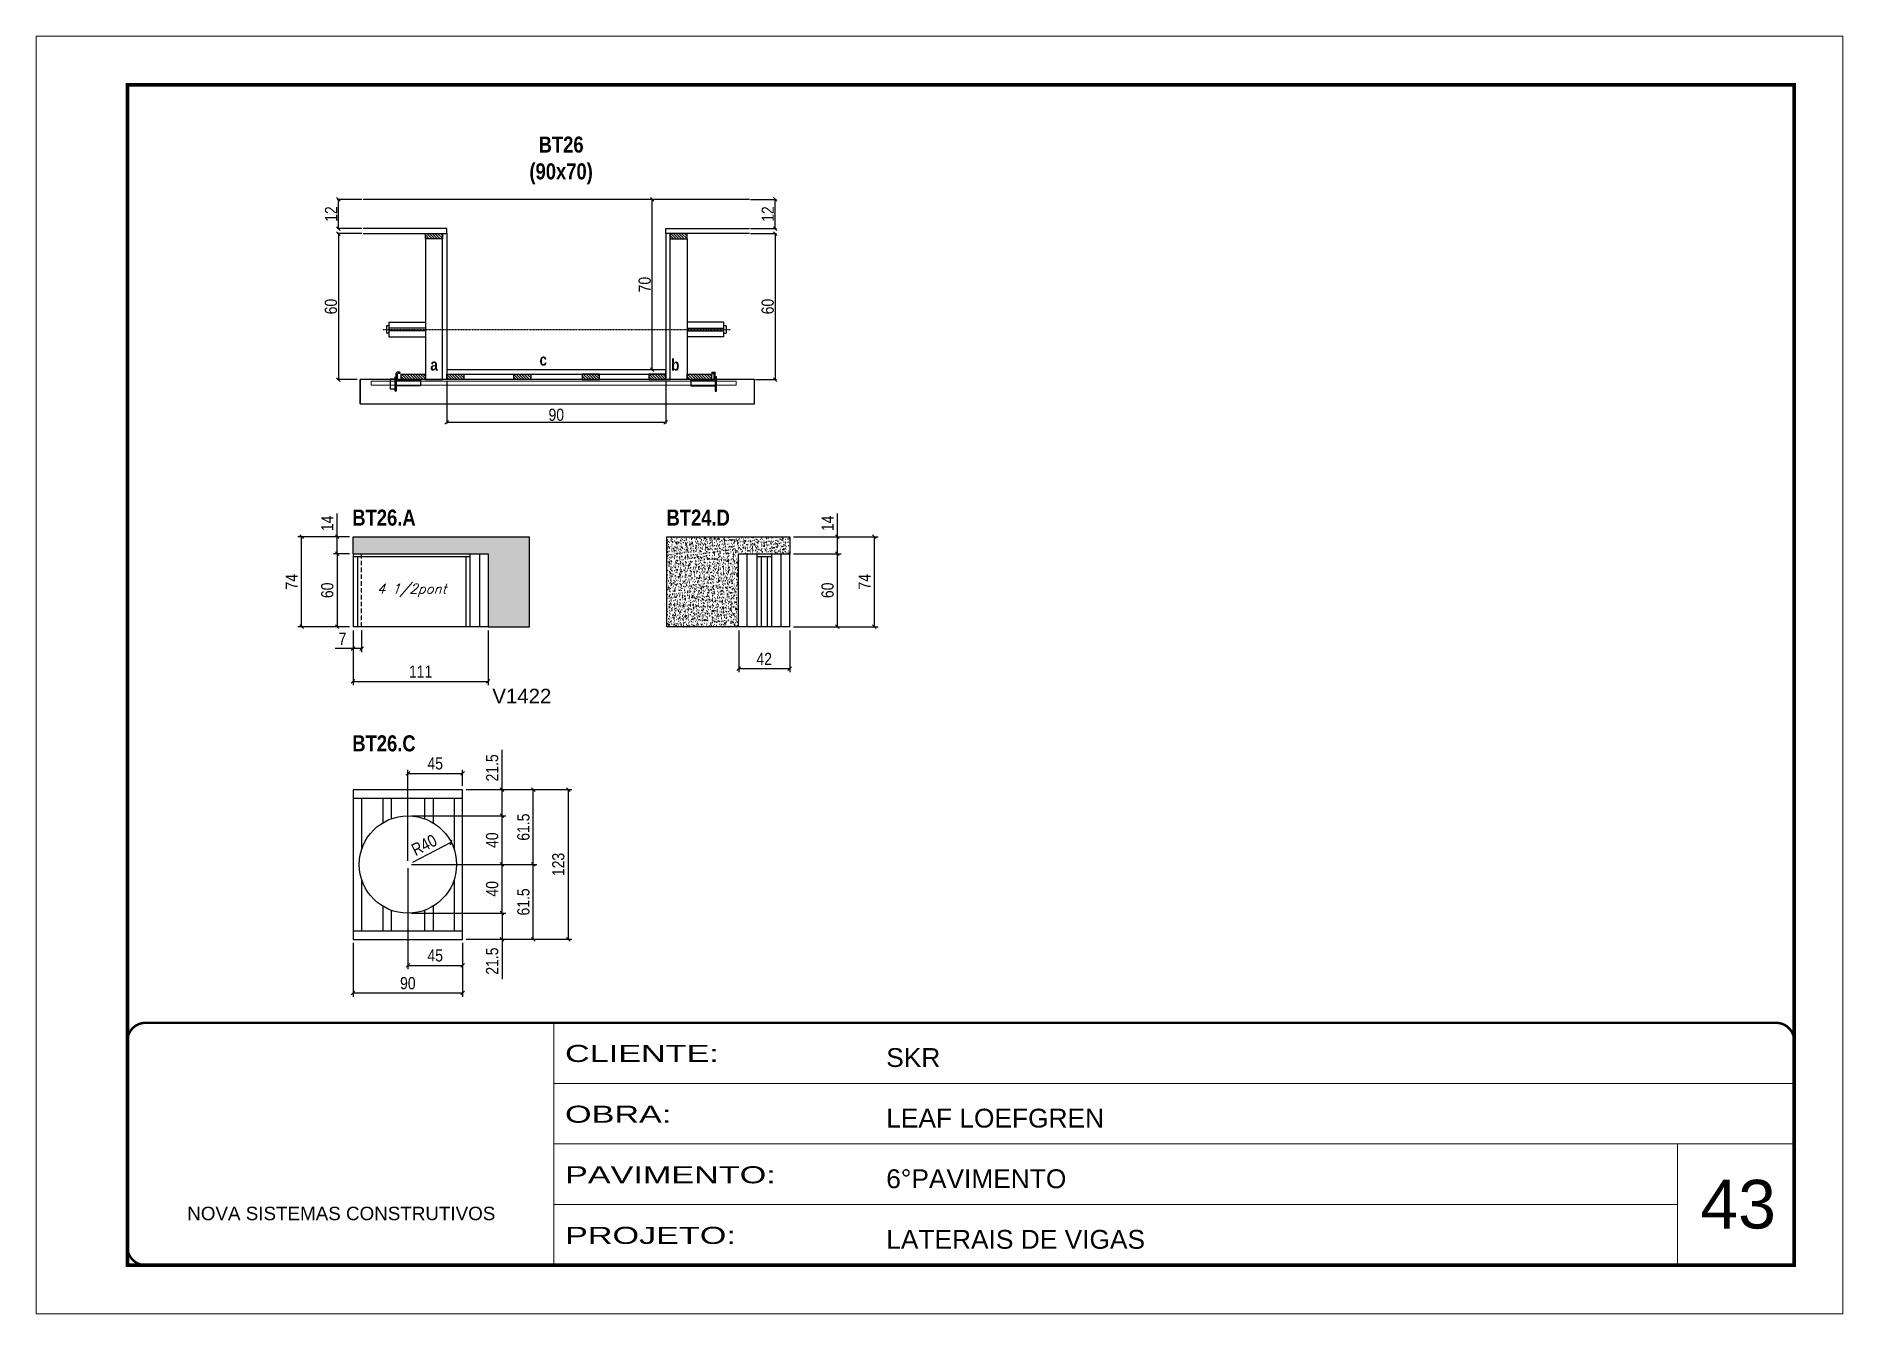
# Model space of a CAD drawing. Extents: x 3309 to 9563, y -2522 to 14608.
# Drawn here: x 6506 to 7991, y 2072 to 3122 of the extents above; entities that cross this region are included whole.
import ezdxf

# ---------------------------------------------------------------- set-up
doc = ezdxf.new("R2010")
doc.units = 0
for name, pattern in [('CONTINUO', [0]), ('DASHED', [0.75, 0.5, -0.25]), ('HIDDEN', [0.375, 0.25, -0.125])]:
    doc.linetypes.add(name, pattern=pattern)
for name, color, linetype in [('5', 5, 'Continuous'), ('barrote', 251, 'Continuous'), ('COTA', 241, 'Continuous'), ('detalhes', 4, 'Continuous'), ('F-PILARES-M', 170, 'Continuous'), ('NOMENCLATURA', 7, 'Continuous'), ('Painéis', 200, 'Continuous'), ('presilha', 1, 'Continuous'), ('SARR_2.2x10', 60, 'Continuous'), ('SARR_2.2x7', 40, 'Continuous'), ('SARR_3.5x7', 81, 'Continuous'), ('TENSOR', 3, 'Continuous'), ('texto', 7, 'Continuous')]:
    doc.layers.add(name, color=color, linetype=linetype)
for name, color, linetype, lineweight in [('CARIMBO', 255, 'Continuous', 9), ('CONCRETO', 251, 'Continuous', 25), ('Folhas', 255, 'Continuous', 9), ('SARRAFO DE PRESSAO', 251, 'DASHED', 9), ('SCO-___-LAJ', 2, 'Continuous', 0)]:
    doc.layers.add(name, color=color, linetype=linetype, lineweight=lineweight)
doc.styles.add('ARIAL', font='arial.ttf')
doc.styles.add('COTA TECNICA', font='techl___.ttf', dxfattribs={"height": 10})
doc.styles.add('COTA TECNICA 2X', font='techl___.ttf', dxfattribs={"height": 10})
doc.styles.add('Romans', font='romans.shx')
doc.styles.get("Standard").update_dxf_attribs({"font": 'arial.ttf'})
doc.styles.add('TECNICA', font='techb___.ttf', dxfattribs={"height": 10})
doc.styles.add('Tecnologia', font='')
doc.styles.get('Tecnologia').set_extended_font_data('Forgotten Futurist')
doc.dimstyles.new('PAINEL', dxfattribs={"dimtxt": 10, "dimasz": 3, "dimexe": 3, "dimexo": 3, "dimgap": 3, "dimtad": 1, "dimdec": 1, "dimzin": 12, "dimdsep": 46, "dimtxsty": 'COTA TECNICA', "dimblk1": 'OBLIQUE', "dimblk2": 'OBLIQUE', "dimsah": 1, "dimcen": 0.9, "dimclrd": 4, "dimclre": 4, "dimclrt": 240, "dimadec": 1, "dimazin": 3, "dimtfac": 1, "dimtdec": 1, "dimtmove": 0, "dimatfit": 3, "dimfxl": 1, "dimtolj": 1, "dimtzin": 12, "dimarcsym": 0})
doc.dimstyles.new('SECAO', dxfattribs={"dimscale": 0.333333, "dimtxt": 5, "dimasz": 9, "dimexe": 3, "dimexo": 3, "dimgap": 3, "dimtad": 1, "dimdec": 1, "dimlfac": 0.5, "dimzin": 12, "dimdsep": 46, "dimtxsty": 'COTA TECNICA 2X', "dimblk1": 'OBLIQUE', "dimblk2": 'OBLIQUE', "dimsah": 1, "dimcen": 0.9, "dimclrd": 4, "dimclre": 4, "dimclrt": 240, "dimadec": 1, "dimazin": 3, "dimtfac": 1, "dimtdec": 1, "dimtmove": 0, "dimatfit": 3, "dimfxl": 1, "dimtolj": 1, "dimtzin": 12, "dimarcsym": 0})

msp = doc.modelspace()

# ---------------------------------------------------------------- texts
at = {"layer": '5', "linetype": 'Continuous'}
msp.add_text('V1422', height=12, rotation=0.00004, dxfattribs=at).set_placement((6881.34, 2573.8))
at = {"layer": 'CARIMBO', "style": 'ARIAL'}
msp.add_text('43', height=40, dxfattribs=at).set_placement((7874.23, 2142.25))
at = {"layer": 'detalhes', "style": 'TECNICA'}
for s, p in [('a', (6830.4, 2847.26)), ('c', (6920.13, 2851.37)), ('b', (7028.37, 2847.25))]:
    msp.add_text(s, height=9.6, dxfattribs=at).set_placement(p)
at = {"layer": 'NOMENCLATURA', "style": 'TECNICA'}
for s, p in [('BT26.A', (6766.22, 2719.85)), ('BT24.D', (7024.49, 2719.85)), ('BT26.C', (6766.22, 2534.36))]:
    msp.add_text(s, height=13.2, dxfattribs=at).set_placement(p)
at = {"layer": 'NOMENCLATURA', "insert": (6937.87, 3039.59), "char_height": 13.2, "attachment_point": 2, "style": 'TECNICA'}
msp.add_mtext_dynamic_manual_height_columns('BT26\\P(90x70)', width=300.2766, gutter_width=1, heights=[0], dxfattribs=at)
at = {"layer": 'texto', "color": 2, "insert": (6814.93, 2666.67), "char_height": 8, "attachment_point": 5, "style": 'Romans'}
msp.add_mtext('{\\Q19;\\C256;4 1/2pont}', dxfattribs=at)

# ---------------------------------------------------------------- blocks, each defined once
blk = doc.blocks.new('9999999999')
at = {"color": 30, "linetype": 'CONTINUO'}
for p, q in [((98564.6, 34230.2), (98564.6, 34429.4)), ((98564.6, 34379.6), (99584, 34379.6)), ((98564.6, 34329.8), (99488, 34329.8)), ((99584, 34329.8), (99488, 34329.8)), ((99488, 34329.8), (99488, 34230.2)), ((98564.6, 34280), (99488, 34280))]:
    blk.add_line(p, q, dxfattribs=at)
at = {"color": 30, "linetype": 'CONTINUO', "const_width": 2}
blk.add_lwpolyline([(99584, 34230.2), (99584, 34414.4, 0.414214), (99569, 34429.4), (98229, 34429.4, 0.414214), (98214, 34414.4), (98214, 34245.2, 0.414214), (98229, 34230.2), (99584, 34230.2)], format="xyb", dxfattribs=at)
at = {"layer": 'Folhas'}
blk.add_lwpolyline([(98139, 34190.2), (99624, 34190.2), (99624, 35240.2), (98139, 35240.2)], close=True, dxfattribs=at)
at = {"layer": 'Folhas', "color": 30, "const_width": 3}
blk.add_lwpolyline([(98214, 34230.2), (99584, 34230.2), (99584, 35200.2), (98214, 35200.2)], close=True, dxfattribs=at)
at = {"color": 7, "linetype": 'Continuous', "ltscale": 5, "style": 'ARIAL'}
for s, height, p in [('SKR', 15.48, (98837.7, 34393.1)), ('LEAF LOEFGREN', 15.483, (98837.7, 34343.3)), ('6°PAVIMENTO', 15.483, (98837.7, 34293.5)), ('NOVA SISTEMAS CONSTRUTIVOS', 11.059, (98263.2, 34267.2)), ('LATERAIS DE VIGAS', 15.483, (98837.7, 34243.7))]:
    blk.add_text(s, height=height, dxfattribs=at).set_placement(p)
at = {"layer": 'Folhas', "color": 7, "style": 'Tecnologia', "width": 1.5}
for s, p in [('CLIENTE:', (98573.7, 34397.2)), ('OBRA:', (98573.7, 34347.3)), ('PAVIMENTO:', (98573.7, 34297.5)), ('PROJETO:', (98573.7, 34247.7))]:
    blk.add_text(s, height=14, dxfattribs=at).set_placement(p)
blk = doc.blocks.new('PRESILHA METÁLICA 1')
at = {"layer": 'presilha'}
for p, q in [((0, 13), (6, 13)), ((0, 13), (0, 0)), ((6, 0), (0, 0)), ((6, 15.5), (7.5, 15.5)), ((6, -2.5), (6, 15.5)), ((6, 13), (6, 0)), ((7.5, 10.6), (7.5, 19.9)), ((7.5, 15.5), (7.5, -2.5)), ((37.5, 4.1), (7.5, 4.1)), ((12, 21), (8.6, 21)), ((9, 11.6), (9, 18.9)), ((12, 19.5), (9.6, 19.5)), ((37.5, 11), (9.6, 11)), ((12, 21), (12, 19.5)), ((37.5, 11), (37.5, 4.1)), ((7.5, -2.5), (6, -2.5))]:
    blk.add_line(p, q, dxfattribs=at)
for centre, radius, start, end in [((8.6, 19.9), 1.14, 90, 180), ((9.6, 18.9), 0.57, 90, 180), ((9.6, 11.6), 0.57, 180, 270)]:
    blk.add_arc(centre, radius, start, end, dxfattribs=at)
blk = doc.blocks.new('PRESILHA METÁLICA 2')
at = {"layer": 'presilha'}
for p, q in [((-5.2, 23.5), (-5.2, 22)), ((-5.2, 23.5), (-1.9, 23.5)), ((-0.8, 14.6), (-0.8, 22.4)), ((-30.8, 13.5), (-30.8, 6.6)), ((-30.8, 13.5), (-2.8, 13.5)), ((-30.8, 6.6), (-0.8, 6.6)), ((-5.2, 22), (-2.8, 22)), ((-2.2, 14.1), (-2.2, 21.4)), ((0.8, 18), (-0.8, 18)), ((-0.8, 18), (-0.8, 0)), ((-0.8, 0), (0.8, 0)), ((0.8, 0), (0.8, 18))]:
    blk.add_line(p, q, dxfattribs=at)
for centre, radius, start, end in [((-1.9, 22.4), 1.14, 0, 90), ((-2.8, 21.4), 0.57, 0, 90), ((-2.8, 14.1), 0.57, 270, 0)]:
    blk.add_arc(centre, radius, start, end, dxfattribs=at)
blk = doc.blocks.new('_Oblique')
at = {"color": 0, "linetype": 'ByBlock', "lineweight": -2}
blk.add_line((-0.5, -0.5), (0.5, 0.5), dxfattribs=at)
blk = doc.blocks.new('*D3162')
at = {"layer": 'COTA', "color": 4, "lineweight": -2, "transparency": 16777216}
for p, q in [((6774.2, 2959.9), (6753.8, 2959.9)), ((6754.8, 2959.9), (6754.8, 2839.9)), ((6770.1, 2839.9), (6753.8, 2839.9))]:
    blk.add_line(p, q, dxfattribs=at)
at = {"layer": 'Defpoints', "color": 0, "transparency": 16777216}
for p in [(6775.2, 2959.9), (6754.8, 2839.9), (6771.1, 2839.9)]:
    blk.add_point(p, dxfattribs=at)
at = {"layer": 'COTA', "color": 4, "lineweight": -2, "transparency": 16777216, "xscale": 3, "yscale": 3, "zscale": 3}
for p, rotation in [((6754.8, 2959.9), 90), ((6754.8, 2839.9), 270)]:
    blk.add_blockref('_Oblique', p, dxfattribs=dict(at, rotation=rotation))
at = {"layer": 'COTA', "color": 240, "transparency": 16777216, "insert": (6748.7, 2899.9), "char_height": 10, "attachment_point": 5, "rotation": 90, "style": 'COTA TECNICA 2X'}
blk.add_mtext('\\A1;60', dxfattribs=at)
blk = doc.blocks.new('*D3163')
at = {"layer": 'COTA', "color": 4, "lineweight": -2, "transparency": 16777216}
for p, q in [((7093.6, 2959.9), (7114.8, 2959.9)), ((7113.8, 2959.9), (7113.8, 2839.9)), ((7097.7, 2839.9), (7114.8, 2839.9))]:
    blk.add_line(p, q, dxfattribs=at)
at = {"layer": 'Defpoints', "color": 0, "transparency": 16777216}
for p in [(7092.6, 2959.9), (7096.7, 2839.9), (7113.8, 2839.9)]:
    blk.add_point(p, dxfattribs=at)
at = {"layer": 'COTA', "color": 4, "lineweight": -2, "transparency": 16777216, "xscale": 3, "yscale": 3, "zscale": 3}
for p, rotation in [((7113.8, 2959.9), 90), ((7113.8, 2839.9), 270)]:
    blk.add_blockref('_Oblique', p, dxfattribs=dict(at, rotation=rotation))
at = {"layer": 'COTA', "color": 240, "transparency": 16777216, "insert": (7107.7, 2899.9), "char_height": 10, "attachment_point": 5, "rotation": 90, "style": 'COTA TECNICA 2X'}
blk.add_mtext('\\A1;60', dxfattribs=at)
blk = doc.blocks.new('*D3164')
at = {"layer": 'COTA', "color": 4, "lineweight": -2, "transparency": 16777216}
for p, q in [((7022.9, 2987.9), (7011.7, 2987.9)), ((7012.7, 2847.9), (7012.7, 2987.9)), ((7022.9, 2847.9), (7011.7, 2847.9))]:
    blk.add_line(p, q, dxfattribs=at)
at = {"layer": 'Defpoints', "color": 0, "transparency": 16777216}
for p in [(7012.7, 2987.9), (7023.9, 2987.9), (7023.9, 2847.9)]:
    blk.add_point(p, dxfattribs=at)
at = {"layer": 'COTA', "color": 4, "lineweight": -2, "transparency": 16777216, "xscale": 3, "yscale": 3, "zscale": 3}
for p, rotation in [((7012.7, 2987.9), 90), ((7012.7, 2847.9), 270)]:
    blk.add_blockref('_Oblique', p, dxfattribs=dict(at, rotation=rotation))
at = {"layer": 'COTA', "color": 240, "transparency": 16777216, "insert": (7006.6, 2917.9), "char_height": 10, "attachment_point": 5, "rotation": 90, "style": 'COTA TECNICA 2X'}
blk.add_mtext('\\A1;70', dxfattribs=at)
blk = doc.blocks.new('*D3165')
at = {"layer": 'COTA', "color": 4, "lineweight": -2, "transparency": 16777216}
for p, q in [((7093.6, 2987.9), (7114.8, 2987.9)), ((7113.8, 2963.9), (7113.8, 2987.9)), ((7093.6, 2963.9), (7114.8, 2963.9))]:
    blk.add_line(p, q, dxfattribs=at)
at = {"layer": 'Defpoints', "color": 0, "transparency": 16777216}
for p in [(7092.6, 2987.9), (7113.8, 2987.9), (7092.6, 2963.9)]:
    blk.add_point(p, dxfattribs=at)
at = {"layer": 'COTA', "color": 4, "lineweight": -2, "transparency": 16777216, "xscale": 3, "yscale": 3, "zscale": 3}
for p, rotation in [((7113.8, 2987.9), 90), ((7113.8, 2963.9), 270)]:
    blk.add_blockref('_Oblique', p, dxfattribs=dict(at, rotation=rotation))
at = {"layer": 'COTA', "color": 240, "transparency": 16777216, "insert": (7107.7, 2975.9), "char_height": 10, "attachment_point": 5, "rotation": 90, "style": 'COTA TECNICA 2X'}
blk.add_mtext('\\A1;12', dxfattribs=at)
blk = doc.blocks.new('*D3166')
at = {"layer": 'COTA', "color": 4, "lineweight": -2, "transparency": 16777216}
for p, q in [((6774.2, 2987.9), (6753.8, 2987.9)), ((6754.8, 2963.9), (6754.8, 2987.9)), ((6774.2, 2963.9), (6753.8, 2963.9))]:
    blk.add_line(p, q, dxfattribs=at)
at = {"layer": 'Defpoints', "color": 0, "transparency": 16777216}
for p in [(6754.8, 2987.9), (6775.2, 2987.9), (6775.2, 2963.9)]:
    blk.add_point(p, dxfattribs=at)
at = {"layer": 'COTA', "color": 4, "lineweight": -2, "transparency": 16777216, "xscale": 3, "yscale": 3, "zscale": 3}
for p, rotation in [((6754.8, 2987.9), 90), ((6754.8, 2963.9), 270)]:
    blk.add_blockref('_Oblique', p, dxfattribs=dict(at, rotation=rotation))
at = {"layer": 'COTA', "color": 240, "transparency": 16777216, "insert": (6748.8, 2975.9), "char_height": 10, "attachment_point": 5, "rotation": 90, "style": 'COTA TECNICA 2X'}
blk.add_mtext('\\A1;12', dxfattribs=at)
blk = doc.blocks.new('*D3167')
at = {"layer": 'COTA', "color": 4, "lineweight": -2, "transparency": 16777216}
for p, q in [((6843.9, 2838.9), (6843.9, 2803.8)), ((7023.9, 2838.9), (7023.9, 2803.8)), ((6843.9, 2804.8), (7023.9, 2804.8))]:
    blk.add_line(p, q, dxfattribs=at)
at = {"layer": 'Defpoints', "color": 0, "transparency": 16777216}
for p in [(6843.9, 2839.9), (7023.9, 2839.9), (7023.9, 2804.8)]:
    blk.add_point(p, dxfattribs=at)
at = {"layer": 'COTA', "color": 4, "lineweight": -2, "transparency": 16777216, "xscale": 3, "yscale": 3, "zscale": 3, "rotation": 180}
blk.add_blockref('_Oblique', (6843.9, 2804.8), dxfattribs=at)
at = {"layer": 'COTA', "color": 4, "lineweight": -2, "transparency": 16777216, "xscale": 3, "yscale": 3, "zscale": 3}
blk.add_blockref('_Oblique', (7023.9, 2804.8), dxfattribs=at)
at = {"layer": 'COTA', "color": 240, "transparency": 16777216, "insert": (6933.9, 2810.9), "char_height": 10, "attachment_point": 5, "style": 'COTA TECNICA 2X'}
blk.add_mtext('\\A1;90', dxfattribs=at)
blk = doc.blocks.new('*D3170')
at = {"layer": 'COTA', "color": 4, "lineweight": -2, "transparency": 16777216}
for p, q in [((6766.9, 2633.7), (6766.9, 2588.8)), ((6877.9, 2633.7), (6877.9, 2588.8)), ((6766.9, 2591.8), (6877.9, 2591.8))]:
    blk.add_line(p, q, dxfattribs=at)
at = {"layer": 'Defpoints', "color": 0, "transparency": 16777216}
for p in [(6766.9, 2636.7), (6877.9, 2636.7), (6877.9, 2591.8)]:
    blk.add_point(p, dxfattribs=at)
at = {"layer": 'COTA', "color": 4, "lineweight": -2, "transparency": 16777216, "xscale": 3, "yscale": 3, "zscale": 3, "rotation": 180}
blk.add_blockref('_Oblique', (6766.9, 2591.8), dxfattribs=at)
at = {"layer": 'COTA', "color": 4, "lineweight": -2, "transparency": 16777216, "xscale": 3, "yscale": 3, "zscale": 3}
blk.add_blockref('_Oblique', (6877.9, 2591.8), dxfattribs=at)
at = {"layer": 'COTA', "color": 240, "transparency": 16777216, "insert": (6822.4, 2599.9), "char_height": 10, "attachment_point": 5, "style": 'COTA TECNICA'}
blk.add_mtext('\\A1;111', dxfattribs=at)
blk = doc.blocks.new('*D3171')
at = {"layer": 'COTA', "color": 4, "lineweight": -2, "transparency": 16777216}
for p, q in [((6763.9, 2696.7), (6750.8, 2696.7)), ((6753.8, 2696.7), (6753.8, 2636.7)), ((6763.9, 2636.7), (6750.8, 2636.7))]:
    blk.add_line(p, q, dxfattribs=at)
at = {"layer": 'Defpoints', "color": 0, "transparency": 16777216}
for p in [(6766.9, 2696.7), (6753.8, 2636.7), (6766.9, 2636.7)]:
    blk.add_point(p, dxfattribs=at)
at = {"layer": 'COTA', "color": 4, "lineweight": -2, "transparency": 16777216, "xscale": 3, "yscale": 3, "zscale": 3}
for p, rotation in [((6753.8, 2696.7), 90), ((6753.8, 2636.7), 270)]:
    blk.add_blockref('_Oblique', p, dxfattribs=dict(at, rotation=rotation))
at = {"layer": 'COTA', "color": 240, "transparency": 16777216, "insert": (6745.7, 2666.7), "char_height": 10, "attachment_point": 5, "rotation": 90, "style": 'COTA TECNICA'}
blk.add_mtext('\\A1;60', dxfattribs=at)
blk = doc.blocks.new('*D3172')
at = {"layer": 'COTA', "color": 4, "lineweight": -2, "transparency": 16777216}
for p, q in [((6753.8, 2710.7), (6753.8, 2729.8)), ((6763.9, 2710.7), (6750.8, 2710.7)), ((6753.8, 2696.7), (6753.8, 2710.7)), ((6763.9, 2696.7), (6750.8, 2696.7))]:
    blk.add_line(p, q, dxfattribs=at)
at = {"layer": 'Defpoints', "color": 0, "transparency": 16777216}
for p in [(6753.8, 2710.7), (6766.9, 2710.7), (6766.9, 2696.7)]:
    blk.add_point(p, dxfattribs=at)
at = {"layer": 'COTA', "color": 4, "lineweight": -2, "transparency": 16777216, "xscale": 3, "yscale": 3, "zscale": 3}
for p, rotation in [((6753.8, 2710.7), 90), ((6753.8, 2696.7), 270)]:
    blk.add_blockref('_Oblique', p, dxfattribs=dict(at, rotation=rotation))
at = {"layer": 'COTA', "color": 240, "transparency": 16777216, "insert": (6745.7, 2721.7), "char_height": 10, "attachment_point": 5, "rotation": 90, "style": 'COTA TECNICA'}
blk.add_mtext('\\A1;14', dxfattribs=at)
blk = doc.blocks.new('*D3168')
at = {"layer": 'COTA', "color": 4, "lineweight": -2, "transparency": 16777216}
for p, q in [((6763.9, 2710.7), (6721.5, 2710.7)), ((6724.5, 2636.7), (6724.5, 2710.7)), ((6763.9, 2636.7), (6721.5, 2636.7))]:
    blk.add_line(p, q, dxfattribs=at)
at = {"layer": 'Defpoints', "color": 0, "transparency": 16777216}
for p in [(6724.5, 2710.7), (6766.9, 2710.7), (6766.9, 2636.7)]:
    blk.add_point(p, dxfattribs=at)
at = {"layer": 'COTA', "color": 4, "lineweight": -2, "transparency": 16777216, "xscale": 3, "yscale": 3, "zscale": 3}
for p, rotation in [((6724.5, 2710.7), 90), ((6724.5, 2636.7), 270)]:
    blk.add_blockref('_Oblique', p, dxfattribs=dict(at, rotation=rotation))
at = {"layer": 'COTA', "color": 240, "transparency": 16777216, "insert": (6716.4, 2673.7), "char_height": 10, "attachment_point": 5, "rotation": 90, "style": 'COTA TECNICA'}
blk.add_mtext('\\A1;74', dxfattribs=at)
blk = doc.blocks.new('*D3169')
at = {"layer": 'COTA', "color": 4, "lineweight": -2, "transparency": 16777216}
for p, q in [((6766.9, 2633.7), (6766.9, 2615.8)), ((6773.9, 2633.7), (6773.9, 2615.8)), ((6766.9, 2618.8), (6752.2, 2618.8)), ((6773.9, 2618.8), (6766.9, 2618.8))]:
    blk.add_line(p, q, dxfattribs=at)
at = {"layer": 'Defpoints', "color": 0, "transparency": 16777216}
for p in [(6766.9, 2636.7), (6773.9, 2636.7), (6766.9, 2618.8)]:
    blk.add_point(p, dxfattribs=at)
at = {"layer": 'COTA', "color": 4, "lineweight": -2, "transparency": 16777216, "xscale": 3, "yscale": 3, "zscale": 3, "rotation": 180}
blk.add_blockref('_Oblique', (6766.9, 2618.8), dxfattribs=at)
at = {"layer": 'COTA', "color": 4, "lineweight": -2, "transparency": 16777216, "xscale": 3, "yscale": 3, "zscale": 3}
blk.add_blockref('_Oblique', (6773.9, 2618.8), dxfattribs=at)
at = {"layer": 'COTA', "color": 240, "transparency": 16777216, "insert": (6758.1, 2626.8), "char_height": 10, "attachment_point": 5, "style": 'COTA TECNICA'}
blk.add_mtext('\\A1;7', dxfattribs=at)
blk = doc.blocks.new('*D3173')
at = {"layer": 'COTA', "color": 4, "lineweight": -2, "transparency": 16777216}
for p, q in [((7128.8, 2696.7), (7168, 2696.7)), ((7165, 2636.7), (7165, 2696.7)), ((7128.8, 2636.7), (7168, 2636.7))]:
    blk.add_line(p, q, dxfattribs=at)
at = {"layer": 'Defpoints', "color": 0, "transparency": 16777216}
for p in [(7125.8, 2696.7), (7165, 2696.7), (7125.8, 2636.7)]:
    blk.add_point(p, dxfattribs=at)
at = {"layer": 'COTA', "color": 4, "lineweight": -2, "transparency": 16777216, "xscale": 3, "yscale": 3, "zscale": 3}
for p, rotation in [((7165, 2696.7), 90), ((7165, 2636.7), 270)]:
    blk.add_blockref('_Oblique', p, dxfattribs=dict(at, rotation=rotation))
at = {"layer": 'COTA', "color": 240, "transparency": 16777216, "insert": (7156.9, 2666.7), "char_height": 10, "attachment_point": 5, "rotation": 90, "style": 'COTA TECNICA'}
blk.add_mtext('\\A1;60', dxfattribs=at)
blk = doc.blocks.new('*D3174')
at = {"layer": 'COTA', "color": 4, "lineweight": -2, "transparency": 16777216}
for p, q in [((7165, 2710.7), (7165, 2729.8)), ((7128.8, 2710.7), (7168, 2710.7)), ((7165, 2696.7), (7165, 2710.7)), ((7128.8, 2696.7), (7168, 2696.7))]:
    blk.add_line(p, q, dxfattribs=at)
at = {"layer": 'Defpoints', "color": 0, "transparency": 16777216}
for p in [(7125.8, 2710.7), (7165, 2710.7), (7125.8, 2696.7)]:
    blk.add_point(p, dxfattribs=at)
at = {"layer": 'COTA', "color": 4, "lineweight": -2, "transparency": 16777216, "xscale": 3, "yscale": 3, "zscale": 3}
for p, rotation in [((7165, 2710.7), 90), ((7165, 2696.7), 270)]:
    blk.add_blockref('_Oblique', p, dxfattribs=dict(at, rotation=rotation))
at = {"layer": 'COTA', "color": 240, "transparency": 16777216, "insert": (7156.9, 2721.7), "char_height": 10, "attachment_point": 5, "rotation": 90, "style": 'COTA TECNICA'}
blk.add_mtext('\\A1;14', dxfattribs=at)
blk = doc.blocks.new('*D3175')
at = {"layer": 'COTA', "color": 4, "lineweight": -2, "transparency": 16777216}
for p, q in [((7083.8, 2633.7), (7083.8, 2599.4)), ((7125.8, 2633.7), (7125.8, 2599.4)), ((7083.8, 2602.4), (7125.8, 2602.4))]:
    blk.add_line(p, q, dxfattribs=at)
at = {"layer": 'Defpoints', "color": 0, "transparency": 16777216}
for p in [(7083.8, 2636.7), (7125.8, 2636.7), (7125.8, 2602.4)]:
    blk.add_point(p, dxfattribs=at)
at = {"layer": 'COTA', "color": 4, "lineweight": -2, "transparency": 16777216, "xscale": 3, "yscale": 3, "zscale": 3, "rotation": 180}
blk.add_blockref('_Oblique', (7083.8, 2602.4), dxfattribs=at)
at = {"layer": 'COTA', "color": 4, "lineweight": -2, "transparency": 16777216, "xscale": 3, "yscale": 3, "zscale": 3}
blk.add_blockref('_Oblique', (7125.8, 2602.4), dxfattribs=at)
at = {"layer": 'COTA', "color": 240, "transparency": 16777216, "insert": (7104.8, 2610.4), "char_height": 10, "attachment_point": 5, "style": 'COTA TECNICA'}
blk.add_mtext('\\A1;42', dxfattribs=at)
blk = doc.blocks.new('*D3176')
at = {"layer": 'COTA', "color": 4, "lineweight": -2, "transparency": 16777216}
for p, q in [((7128.8, 2710.7), (7198.4, 2710.7)), ((7195.4, 2636.7), (7195.4, 2710.7)), ((7128.8, 2636.7), (7198.4, 2636.7))]:
    blk.add_line(p, q, dxfattribs=at)
at = {"layer": 'Defpoints', "color": 0, "transparency": 16777216}
for p in [(7125.8, 2710.7), (7195.4, 2710.7), (7125.8, 2636.7)]:
    blk.add_point(p, dxfattribs=at)
at = {"layer": 'COTA', "color": 4, "lineweight": -2, "transparency": 16777216, "xscale": 3, "yscale": 3, "zscale": 3}
for p, rotation in [((7195.4, 2710.7), 90), ((7195.4, 2636.7), 270)]:
    blk.add_blockref('_Oblique', p, dxfattribs=dict(at, rotation=rotation))
at = {"layer": 'COTA', "color": 240, "transparency": 16777216, "insert": (7187.3, 2673.7), "char_height": 10, "attachment_point": 5, "rotation": 90, "style": 'COTA TECNICA'}
blk.add_mtext('\\A1;74', dxfattribs=at)
blk = doc.blocks.new('*D3178')
at = {"layer": 'COTA', "color": 4, "lineweight": -2, "transparency": 16777216}
for p, q in [((6766.9, 2376.9), (6766.9, 2332.7)), ((6856.9, 2376.9), (6856.9, 2332.7)), ((6856.9, 2335.7), (6766.9, 2335.7))]:
    blk.add_line(p, q, dxfattribs=at)
at = {"layer": 'Defpoints', "color": 0, "transparency": 16777216}
for p in [(6766.9, 2379.9), (6856.9, 2379.9), (6766.9, 2335.7)]:
    blk.add_point(p, dxfattribs=at)
at = {"layer": 'COTA', "color": 4, "lineweight": -2, "transparency": 16777216, "xscale": 3, "yscale": 3, "zscale": 3, "rotation": 180}
blk.add_blockref('_Oblique', (6766.9, 2335.7), dxfattribs=at)
at = {"layer": 'COTA', "color": 4, "lineweight": -2, "transparency": 16777216, "xscale": 3, "yscale": 3, "zscale": 3}
blk.add_blockref('_Oblique', (6856.9, 2335.7), dxfattribs=at)
at = {"layer": 'COTA', "color": 240, "transparency": 16777216, "insert": (6811.9, 2343.8), "char_height": 10, "attachment_point": 5, "style": 'COTA TECNICA'}
blk.add_mtext('\\A1;90', dxfattribs=at)
blk = doc.blocks.new('*D3179')
at = {"layer": 'COTA', "color": 4, "lineweight": -2, "transparency": 16777216}
for p, q in [((6859.9, 2441.4), (6918, 2441.4)), ((6915, 2379.9), (6915, 2441.4)), ((6859.9, 2379.9), (6918, 2379.9))]:
    blk.add_line(p, q, dxfattribs=at)
at = {"layer": 'Defpoints', "color": 0, "transparency": 16777216}
for p in [(6856.9, 2441.4), (6915, 2441.4), (6856.9, 2379.9)]:
    blk.add_point(p, dxfattribs=at)
at = {"layer": 'COTA', "color": 4, "lineweight": -2, "transparency": 16777216, "xscale": 3, "yscale": 3, "zscale": 3}
for p, rotation in [((6915, 2441.4), 90), ((6915, 2379.9), 270)]:
    blk.add_blockref('_Oblique', p, dxfattribs=dict(at, rotation=rotation))
at = {"layer": 'COTA', "color": 240, "transparency": 16777216, "insert": (6906.9, 2410.6), "char_height": 10, "attachment_point": 5, "rotation": 90, "style": 'COTA TECNICA'}
blk.add_mtext('\\A1;61.5', dxfattribs=at)
blk = doc.blocks.new('*D3180')
at = {"layer": 'COTA', "color": 4, "lineweight": -2, "transparency": 16777216}
for p, q in [((6859.9, 2502.9), (6918, 2502.9)), ((6915, 2441.4), (6915, 2502.9)), ((6859.9, 2441.4), (6918, 2441.4))]:
    blk.add_line(p, q, dxfattribs=at)
at = {"layer": 'Defpoints', "color": 0, "transparency": 16777216}
for p in [(6856.9, 2502.9), (6915, 2502.9), (6856.9, 2441.4)]:
    blk.add_point(p, dxfattribs=at)
at = {"layer": 'COTA', "color": 4, "lineweight": -2, "transparency": 16777216, "xscale": 3, "yscale": 3, "zscale": 3}
for p, rotation in [((6915, 2502.9), 90), ((6915, 2441.4), 270)]:
    blk.add_blockref('_Oblique', p, dxfattribs=dict(at, rotation=rotation))
at = {"layer": 'COTA', "color": 240, "transparency": 16777216, "insert": (6906.9, 2472.1), "char_height": 10, "attachment_point": 5, "rotation": 90, "style": 'COTA TECNICA'}
blk.add_mtext('\\A1;61.5', dxfattribs=at)
blk = doc.blocks.new('*D3181')
at = {"layer": 'COTA', "color": 4, "lineweight": -2, "transparency": 16777216}
for p, q in [((6859.9, 2502.9), (6946.8, 2502.9)), ((6943.8, 2379.9), (6943.8, 2502.9)), ((6859.9, 2379.9), (6946.8, 2379.9))]:
    blk.add_line(p, q, dxfattribs=at)
at = {"layer": 'Defpoints', "color": 0, "transparency": 16777216}
for p in [(6856.9, 2502.9), (6943.8, 2502.9), (6856.9, 2379.9)]:
    blk.add_point(p, dxfattribs=at)
at = {"layer": 'COTA', "color": 4, "lineweight": -2, "transparency": 16777216, "xscale": 3, "yscale": 3, "zscale": 3}
for p, rotation in [((6943.8, 2502.9), 90), ((6943.8, 2379.9), 270)]:
    blk.add_blockref('_Oblique', p, dxfattribs=dict(at, rotation=rotation))
at = {"layer": 'COTA', "color": 240, "transparency": 16777216, "insert": (6935.6, 2441.4), "char_height": 10, "attachment_point": 5, "rotation": 90, "style": 'COTA TECNICA'}
blk.add_mtext('\\A1;123', dxfattribs=at)
blk = doc.blocks.new('*D3182')
at = {"layer": 'COTA', "color": 4, "lineweight": -2, "transparency": 16777216}
for p, q in [((6811.9, 2438.4), (6811.9, 2355.5)), ((6856.9, 2376.9), (6856.9, 2355.5)), ((6811.9, 2358.5), (6856.9, 2358.5))]:
    blk.add_line(p, q, dxfattribs=at)
at = {"layer": 'Defpoints', "color": 0, "transparency": 16777216}
for p in [(6811.9, 2441.4), (6856.9, 2379.9), (6856.9, 2358.5)]:
    blk.add_point(p, dxfattribs=at)
at = {"layer": 'COTA', "color": 4, "lineweight": -2, "transparency": 16777216, "xscale": 3, "yscale": 3, "zscale": 3, "rotation": 180}
blk.add_blockref('_Oblique', (6811.9, 2358.5), dxfattribs=at)
at = {"layer": 'COTA', "color": 4, "lineweight": -2, "transparency": 16777216, "xscale": 3, "yscale": 3, "zscale": 3}
blk.add_blockref('_Oblique', (6856.9, 2358.5), dxfattribs=at)
at = {"layer": 'COTA', "color": 240, "transparency": 16777216, "insert": (6834.4, 2366.6), "char_height": 10, "attachment_point": 5, "style": 'COTA TECNICA'}
blk.add_mtext('\\A1;45', dxfattribs=at)
blk = doc.blocks.new('*D3183')
at = {"layer": 'COTA', "color": 4, "lineweight": -2, "transparency": 16777216}
for p, q in [((6811.9, 2444.4), (6811.9, 2519.2)), ((6811.9, 2516.2), (6856.9, 2516.2)), ((6856.9, 2505.9), (6856.9, 2519.2))]:
    blk.add_line(p, q, dxfattribs=at)
at = {"layer": 'Defpoints', "color": 0, "transparency": 16777216}
for p in [(6856.9, 2516.2), (6856.9, 2502.9), (6811.9, 2441.4)]:
    blk.add_point(p, dxfattribs=at)
at = {"layer": 'COTA', "color": 4, "lineweight": -2, "transparency": 16777216, "xscale": 3, "yscale": 3, "zscale": 3, "rotation": 180}
blk.add_blockref('_Oblique', (6811.9, 2516.2), dxfattribs=at)
at = {"layer": 'COTA', "color": 4, "lineweight": -2, "transparency": 16777216, "xscale": 3, "yscale": 3, "zscale": 3}
blk.add_blockref('_Oblique', (6856.9, 2516.2), dxfattribs=at)
at = {"layer": 'COTA', "color": 240, "transparency": 16777216, "insert": (6834.4, 2524.4), "char_height": 10, "attachment_point": 5, "style": 'COTA TECNICA'}
blk.add_mtext('\\A1;45', dxfattribs=at)
blk = doc.blocks.new('*D3184')
at = {"layer": 'COTA', "color": 4, "lineweight": -2, "transparency": 16777216}
blk.add_line((6815.9, 2443.4), (6847.5, 2459.7), dxfattribs=at)
at = {"layer": 'Defpoints', "color": 0, "transparency": 16777216}
for p in [(6847.5, 2459.7), (6811.9, 2441.4)]:
    blk.add_point(p, dxfattribs=at)
at = {"layer": 'COTA', "color": 4, "lineweight": -2, "transparency": 16777216, "xscale": 3, "yscale": 3, "zscale": 3, "rotation": 27.24610337932005}
blk.add_blockref('_Oblique', (6847.5, 2459.7), dxfattribs=at)
at = {"layer": 'COTA', "color": 240, "transparency": 16777216, "insert": (6825.3, 2457.4), "char_height": 10, "attachment_point": 5, "rotation": 27.2461, "style": 'COTA TECNICA'}
blk.add_mtext('\\A1;R40', dxfattribs=at)
blk = doc.blocks.new('*D3185')
at = {"layer": 'COTA', "color": 4, "lineweight": -2, "transparency": 16777216}
for p, q in [((6814.9, 2401.4), (6892.3, 2401.4)), ((6889.3, 2401.4), (6889.3, 2379.9)), ((6859.9, 2379.9), (6892.3, 2379.9)), ((6889.3, 2379.9), (6889.3, 2347.1))]:
    blk.add_line(p, q, dxfattribs=at)
at = {"layer": 'Defpoints', "color": 0, "transparency": 16777216}
for p in [(6811.9, 2401.4), (6856.9, 2379.9), (6889.3, 2379.9)]:
    blk.add_point(p, dxfattribs=at)
at = {"layer": 'COTA', "color": 4, "lineweight": -2, "transparency": 16777216, "xscale": 3, "yscale": 3, "zscale": 3}
for p, rotation in [((6889.3, 2401.4), 90), ((6889.3, 2379.9), 270)]:
    blk.add_blockref('_Oblique', p, dxfattribs=dict(at, rotation=rotation))
at = {"layer": 'COTA', "color": 240, "transparency": 16777216, "insert": (6881.2, 2362), "char_height": 10, "attachment_point": 5, "rotation": 90, "style": 'COTA TECNICA'}
blk.add_mtext('\\A1;21.5', dxfattribs=at)
blk = doc.blocks.new('*D3186')
at = {"layer": 'COTA', "color": 4, "lineweight": -2, "transparency": 16777216}
for p, q in [((6814.9, 2441.4), (6892.3, 2441.4)), ((6889.3, 2401.4), (6889.3, 2441.4)), ((6814.9, 2401.4), (6892.3, 2401.4))]:
    blk.add_line(p, q, dxfattribs=at)
at = {"layer": 'Defpoints', "color": 0, "transparency": 16777216}
for p in [(6811.9, 2441.4), (6889.3, 2441.4), (6811.9, 2401.4)]:
    blk.add_point(p, dxfattribs=at)
at = {"layer": 'COTA', "color": 4, "lineweight": -2, "transparency": 16777216, "xscale": 3, "yscale": 3, "zscale": 3}
for p, rotation in [((6889.3, 2441.4), 90), ((6889.3, 2401.4), 270)]:
    blk.add_blockref('_Oblique', p, dxfattribs=dict(at, rotation=rotation))
at = {"layer": 'COTA', "color": 240, "transparency": 16777216, "insert": (6881.2, 2421.4), "char_height": 10, "attachment_point": 5, "rotation": 90, "style": 'COTA TECNICA'}
blk.add_mtext('\\A1;40', dxfattribs=at)
blk = doc.blocks.new('*D3187')
at = {"layer": 'COTA', "color": 4, "lineweight": -2, "transparency": 16777216}
for p, q in [((6814.9, 2481.4), (6892.3, 2481.4)), ((6889.3, 2441.4), (6889.3, 2481.4)), ((6814.9, 2441.4), (6892.3, 2441.4))]:
    blk.add_line(p, q, dxfattribs=at)
at = {"layer": 'Defpoints', "color": 0, "transparency": 16777216}
for p in [(6811.9, 2481.4), (6889.3, 2481.4), (6811.9, 2441.4)]:
    blk.add_point(p, dxfattribs=at)
at = {"layer": 'COTA', "color": 4, "lineweight": -2, "transparency": 16777216, "xscale": 3, "yscale": 3, "zscale": 3}
for p, rotation in [((6889.3, 2481.4), 90), ((6889.3, 2441.4), 270)]:
    blk.add_blockref('_Oblique', p, dxfattribs=dict(at, rotation=rotation))
at = {"layer": 'COTA', "color": 240, "transparency": 16777216, "insert": (6881.2, 2461.4), "char_height": 10, "attachment_point": 5, "rotation": 90, "style": 'COTA TECNICA'}
blk.add_mtext('\\A1;40', dxfattribs=at)
blk = doc.blocks.new('*D3188')
at = {"layer": 'COTA', "color": 4, "lineweight": -2, "transparency": 16777216}
for p, q in [((6889.3, 2502.9), (6889.3, 2535.7)), ((6859.9, 2502.9), (6892.3, 2502.9)), ((6889.3, 2481.4), (6889.3, 2502.9)), ((6814.9, 2481.4), (6892.3, 2481.4))]:
    blk.add_line(p, q, dxfattribs=at)
at = {"layer": 'Defpoints', "color": 0, "transparency": 16777216}
for p in [(6856.9, 2502.9), (6889.3, 2502.9), (6811.9, 2481.4)]:
    blk.add_point(p, dxfattribs=at)
at = {"layer": 'COTA', "color": 4, "lineweight": -2, "transparency": 16777216, "xscale": 3, "yscale": 3, "zscale": 3}
for p, rotation in [((6889.3, 2502.9), 90), ((6889.3, 2481.4), 270)]:
    blk.add_blockref('_Oblique', p, dxfattribs=dict(at, rotation=rotation))
at = {"layer": 'COTA', "color": 240, "transparency": 16777216, "insert": (6881.2, 2520.8), "char_height": 10, "attachment_point": 5, "rotation": 90, "style": 'COTA TECNICA'}
blk.add_mtext('\\A1;21.5', dxfattribs=at)

# ---------------------------------------------------------------- dimensions: what is measured, and where the dimension line sits
at = {"layer": 'COTA'}
for base, p1, p2, dimstyle, picture, middle in [((6754.82, 2987.9), (6775.17, 2963.9), (6775.17, 2987.9), 'SECAO', '*D3166', (6748.76, 2975.9)), ((7113.79, 2987.9), (7092.57, 2963.9), (7092.57, 2987.9), 'SECAO', '*D3165', (7107.73, 2975.9)), ((6754.82, 2839.9, 0), (6775.17, 2959.9), (6771.06, 2839.9, 0), 'SECAO', '*D3162', (6748.72, 2899.9, 0)), ((7113.79, 2839.9, 0), (7092.57, 2959.9), (7096.68, 2839.9, 0), 'SECAO', '*D3163', (7107.68, 2899.9, 0)), ((6753.77, 2710.67), (6766.93, 2696.67), (6766.93, 2710.67), 'PAINEL', '*D3172', (6745.7, 2721.73)), ((7165, 2710.67), (7125.78, 2696.67), (7125.78, 2710.67), 'PAINEL', '*D3174', (7156.93, 2721.73)), ((6724.45, 2710.67), (6766.93, 2636.67), (6766.93, 2710.67), 'PAINEL', '*D3168', (6716.38, 2673.67)), ((7195.35, 2710.67), (7125.78, 2636.67), (7125.78, 2710.67), 'PAINEL', '*D3176', (7187.28, 2673.67)), ((6753.77, 2636.67), (6766.93, 2696.67), (6766.93, 2636.67), 'PAINEL', '*D3171', (6745.67, 2666.67)), ((7165, 2696.67), (7125.78, 2636.67), (7125.78, 2696.67), 'PAINEL', '*D3173', (7156.9, 2666.67)), ((6889.35, 2502.87), (6811.93, 2481.37), (6856.93, 2502.87), 'PAINEL', '*D3188', (6881.24, 2520.76)), ((6943.83, 2502.87), (6856.93, 2379.87), (6856.93, 2502.87), 'PAINEL', '*D3181', (6935.61, 2441.37)), ((6889.35, 2441.37), (6811.93, 2401.37), (6811.93, 2441.37), 'PAINEL', '*D3186', (6881.24, 2421.37)), ((6915.01, 2441.37), (6856.93, 2379.87), (6856.93, 2441.37), 'PAINEL', '*D3179', (6906.9, 2410.62)), ((6889.35, 2379.87), (6811.93, 2401.37), (6856.93, 2379.87), 'PAINEL', '*D3185', (6881.24, 2361.98))]:
    dim = msp.add_linear_dim(base=base, p1=p1, p2=p2, angle=90, dimstyle=dimstyle, dxfattribs=at)
    dim.commit()
    dim.dimension.update_dxf_attribs({"geometry": picture, "text_midpoint": middle})
dim = msp.add_linear_dim(base=(7012.69, 2987.9), p1=(7023.87, 2847.9), p2=(7023.87, 2987.9), angle=90, dimstyle='SECAO', dxfattribs=at)
dim.commit()
dim.dimension.update_dxf_attribs({"geometry": '*D3164', "text_midpoint": (7012.69, 2917.9), "dimtype": 160})
for base, p1, p2, dimstyle, picture, middle in [((7023.87, 2804.81), (6843.87, 2839.9), (7023.87, 2839.9), 'SECAO', '*D3167', (6933.87, 2810.94)), ((6766.93, 2618.77), (6773.93, 2636.67), (6766.93, 2636.67), 'PAINEL', '*D3169', (6758.07, 2626.85)), ((6877.93, 2591.81), (6766.93, 2636.67), (6877.93, 2636.67), 'PAINEL', '*D3170', (6822.43, 2599.87)), ((7125.78, 2602.37), (7083.78, 2636.67), (7125.78, 2636.67), 'PAINEL', '*D3175', (7104.78, 2610.44)), ((6856.93, 2516.24), (6811.93, 2441.37), (6856.93, 2502.87), 'PAINEL', '*D3183', (6834.43, 2524.35)), ((6856.93, 2358.47), (6811.93, 2441.37), (6856.93, 2379.87), 'PAINEL', '*D3182', (6834.43, 2366.58)), ((6766.93, 2335.69), (6856.93, 2379.87), (6766.93, 2379.87), 'PAINEL', '*D3178', (6811.93, 2343.82))]:
    dim = msp.add_linear_dim(base=base, p1=p1, p2=p2, dimstyle=dimstyle, dxfattribs=at)
    dim.commit()
    dim.dimension.update_dxf_attribs({"geometry": picture, "text_midpoint": middle})
for base, p1, p2, picture, middle in [((6915.01, 2502.87), (6856.93, 2441.37), (6856.93, 2502.87), '*D3180', (6906.9, 2472.12)), ((6889.35, 2481.37), (6811.93, 2441.37), (6811.93, 2481.37), '*D3187', (6881.24, 2461.37))]:
    dim = msp.add_linear_dim(base=base, p1=p1, p2=p2, angle=90, dimstyle='PAINEL', override={"dimtmove": 1}, dxfattribs=at)
    dim.commit()
    dim.dimension.update_dxf_attribs({"geometry": picture, "text_midpoint": middle})
dim = msp.add_radius_dim(center=(6811.93, 2441.37), mpoint=(6847.5, 2459.68), dimstyle='PAINEL', dxfattribs=at)
dim.commit()
dim.dimension.update_dxf_attribs({"geometry": '*D3184', "text_midpoint": (6829.02, 2450.17), "dimtype": 164})

# ---------------------------------------------------------------- hatches: boundary and pattern name
at = {"layer": 'COTA'}
h = msp.add_hatch(dxfattribs=at)
h.set_pattern_fill('AR-CONC', color=256, scale=0.03)
h.set_pattern_definition([(50, (2553.9878, -4), (5.46554, -0.4781726), [0.5715, -6.2865]), (355, (2553.988, -4), (-1.0573026, 5.7317054), [0.4572, -5.0292175]), (100.45144, (2554.443, -4.04), (4.4082374, 5.2535326), [0.4857, -5.3427073]), (46.1842, (2553.988, -2.476), (8.132371, -1.26127), [0.85725, -9.42975]), (96.63556, (2554.6655, -2.581), (7.122124, 7.422784), [0.728551, -8.014068]), (351.18415, (2553.988, -2.476), (7.122124, 7.422784), [0.685799, -7.543792]), (21, (2554.7498, -2.857), (4.5484317, -3.067956), [0.5715, -6.2865]), (326, (2554.75, -2.857), (1.854061, 5.525639), [0.4572, -5.0292]), (71.45144, (2555.129, -3.1127), (6.4024926, 2.457683), [0.4857, -5.342698]), (37.5, (2553.9878, -4), (0.0926581, 2.5366512), [0, -4.96824, 0, -5.1054, 0, -5.04825]), (7.5, (2553.9878, -4), (2.0045899, 3.0054172), [0, -2.91084, 0, -4.85394, 0, -1.92405]), (327.5, (2552.2885, -4), (4.06771786, -0.1718623), [0, -1.905, 0, -5.9436, 0, -7.8867]), (317.5, (2551.5265, -4), (4.4438754, 0.7627947), [0, -2.4765, 0, -3.94716, 0, -5.6007])])
h.paths.add_polyline_path([(6911.93, 2636.67), (6911.93, 2710.67), (6766.93, 2710.67), (6766.93, 2696.67), (6877.93, 2696.67), (6877.93, 2636.67)])
h = msp.add_hatch(dxfattribs=at)
h.set_pattern_fill('AR-CONC', color=256, scale=0.03)
h.paths.add_polyline_path([(7024.78, 2636.67), (7083.78, 2636.67), (7083.78, 2696.67), (7125.78, 2696.67), (7125.78, 2710.67), (7024.78, 2710.67)])
at = {"layer": 'SARR_2.2x10'}
h = msp.add_hatch(dxfattribs=at)
h.set_pattern_fill('ANSI31', color=256, scale=0.5, angle=90)
h.set_pattern_definition([(135, (39999.8078, -120672.271), (-1.122532015, -1.122532015), [])])
h.paths.add_polyline_path([(6806.27, 2844.3), (6806.27, 2839.9), (6826.27, 2839.9), (6826.27, 2844.3)])
h = msp.add_hatch(dxfattribs=at)
h.set_pattern_fill('ANSI31', color=256, scale=0.5, angle=90)
h.set_pattern_definition([(135, (40235.0078, -120672.271), (-1.122532015, -1.122532015), [])])
h.paths.add_polyline_path([(7041.47, 2844.3), (7041.47, 2839.9), (7061.47, 2839.9), (7061.47, 2844.3)])
at = {"layer": 'SARR_2.2x7'}
h = msp.add_hatch(dxfattribs=at)
h.set_pattern_fill('ANSI31', color=256, scale=0.5, angle=90)
h.set_pattern_definition([(135, (40013.8078, -120556.671), (-1.122532015, -1.122532015), [])])
h.paths.add_polyline_path([(6840.27, 2959.9), (6840.27, 2955.5), (6826.27, 2955.5), (6826.27, 2959.9)])
h = msp.add_hatch(dxfattribs=at)
h.set_pattern_fill('ANSI31', color=256, scale=0.5, angle=90)
h.set_pattern_definition([(135, (40135.8078, -120556.671), (-1.122532015, -1.122532015), [])])
h.paths.add_polyline_path([(7027.47, 2959.9), (7027.47, 2955.5), (7041.47, 2955.5), (7041.47, 2959.9)])
h = msp.add_hatch(dxfattribs=at)
h.set_pattern_fill('ANSI31', color=256, scale=0.5, angle=90)
h.set_pattern_definition([(135, (40079.4078, -120672.271), (-1.122532015, -1.122532015), [])])
h.paths.add_polyline_path([(6857.87, 2839.9), (6857.87, 2844.3), (6843.87, 2844.3), (6843.87, 2839.9)])
h = msp.add_hatch(dxfattribs=at)
h.set_pattern_fill('ANSI31', color=256, scale=0.5, angle=90)
h.set_pattern_definition([(135, (40134.4387, -120672.271), (-1.122532015, -1.122532015), [])])
h.paths.add_polyline_path([(6912.9, 2839.9), (6912.9, 2844.3), (6898.9, 2844.3), (6898.9, 2839.9)])
h = msp.add_hatch(dxfattribs=at)
h.set_pattern_fill('ANSI31', color=256, scale=0.5, angle=90)
h.set_pattern_definition([(135, (40151.5163, -120672.271), (-1.122532015, -1.122532015), [])])
h.paths.add_polyline_path([(6955.3, 2839.9), (6955.3, 2844.3), (6969.3, 2844.3), (6969.3, 2839.9)])
h = msp.add_hatch(dxfattribs=at)
h.set_pattern_fill('ANSI31', color=256, scale=0.5, angle=90)
h.set_pattern_definition([(135, (40221.4078, -120672.271), (-1.122532015, -1.122532015), [])])
h.paths.add_polyline_path([(7009.87, 2844.3), (7009.87, 2839.9), (7023.87, 2839.9), (7023.87, 2844.3)])

# ---------------------------------------------------------------- linework, layer by layer
at = {"ltscale": 3}
for p, q in [((6794.27, 2884.07), (6794.27, 2878.07)), ((6796.27, 2884.07), (6794.27, 2884.07)), ((6796.27, 2887.07), (6796.27, 2875.07)), ((6796.27, 2887.07), (6826.27, 2887.07)), ((6826.27, 2882.07), (6796.27, 2882.07)), ((7071.47, 2887.07), (7041.47, 2887.07)), ((7041.47, 2882.07), (7071.47, 2882.07)), ((7071.47, 2887.07), (7071.47, 2875.07)), ((7073.47, 2884.07), (7071.47, 2884.07)), ((7073.47, 2884.07), (7073.47, 2878.07)), ((6796.27, 2878.07), (6794.27, 2878.07)), ((6826.27, 2880.07), (6796.27, 2880.07)), ((6796.27, 2875.07), (6826.27, 2875.07)), ((7041.47, 2880.07), (7071.47, 2880.07)), ((7071.47, 2875.07), (7041.47, 2875.07)), ((7071.47, 2878.07), (7073.47, 2878.07))]:
    msp.add_line(p, q, dxfattribs=at)
at = {"layer": 'barrote'}
msp.add_lwpolyline([(6772.81, 2819.9), (7096.73, 2819.9), (7096.73, 2839.9), (6772.81, 2839.9)], close=True, dxfattribs=at)
at = {"layer": 'CONCRETO', "linetype": 'Continuous'}
msp.add_line((7092.57, 2987.9), (6775.17, 2987.9), dxfattribs=at)
at = {"layer": 'COTA'}
for p, q in [((6766.93, 2696.67), (6766.93, 2710.67)), ((6766.93, 2710.67), (6911.93, 2710.67)), ((6911.93, 2636.67), (6911.93, 2710.67)), ((7024.78, 2710.67), (7125.78, 2710.67)), ((7024.78, 2636.67), (7024.78, 2710.67)), ((7125.78, 2710.67), (7125.78, 2696.67)), ((6877.93, 2636.67), (6911.93, 2636.67)), ((7083.78, 2636.67), (7024.78, 2636.67))]:
    msp.add_line(p, q, dxfattribs=at)
at = {"layer": 'detalhes', "color": 250}
msp.add_line((6772.81, 2819.9), (6772.81, 2839.9), dxfattribs=at)
at = {"layer": 'F-PILARES-M', "linetype": 'Continuous'}
msp.add_circle((6811.93, 2441.37), 40, dxfattribs=at)
at = {"layer": 'Painéis', "linetype": 'ByBlock'}
for p, q in [((6766.93, 2696.67), (6766.93, 2636.67)), ((6766.93, 2696.67), (6877.93, 2696.67)), ((6877.93, 2696.67), (6877.93, 2636.67)), ((7083.78, 2636.67), (7083.78, 2696.67)), ((7083.78, 2696.67), (7125.78, 2696.67)), ((7125.78, 2636.67), (7125.78, 2696.67)), ((6877.93, 2636.67), (6766.93, 2636.67)), ((7125.78, 2636.67), (7083.78, 2636.67))]:
    msp.add_line(p, q, dxfattribs=at)
at = {"layer": 'Painéis', "linetype": 'Continuous', "elevation": 0}
for points in [[(6775.17, 2959.9), (6843.87, 2959.9), (6843.87, 2963.9), (6775.17, 2963.9)], [(7092.57, 2959.9), (7023.87, 2959.9), (7023.87, 2963.9), (7092.57, 2963.9)]]:
    msp.add_lwpolyline(points, dxfattribs=at)
at = {"layer": 'Painéis', "linetype": 'Continuous'}
for points in [[(6840.27, 2839.9), (6840.27, 2959.9), (6843.87, 2959.9), (6843.87, 2839.9)], [(7027.47, 2839.9), (7027.47, 2959.9), (7023.87, 2959.9), (7023.87, 2839.9)], [(7023.87, 2847.9), (6843.87, 2847.9), (6843.87, 2844.3), (7023.87, 2844.3)]]:
    msp.add_lwpolyline(points, close=True, dxfattribs=at)
at = {"layer": 'Painéis', "linetype": 'ByBlock', "elevation": 0}
msp.add_lwpolyline([(6766.93, 2379.87), (6856.93, 2379.87), (6856.93, 2502.87), (6766.93, 2502.87)], close=True, dxfattribs=at)
at = {"layer": 'SARR_2.2x10'}
for points in [[(6806.27, 2844.3), (6826.27, 2844.3), (6826.27, 2839.9), (6806.27, 2839.9)], [(7041.47, 2844.3), (7061.47, 2844.3), (7061.47, 2839.9), (7041.47, 2839.9)]]:
    msp.add_lwpolyline(points, close=True, dxfattribs=at)
at = {"layer": 'SARR_2.2x7', "linetype": 'Continuous'}
for p, q in [((6766.93, 2694.47), (6862.93, 2694.47)), ((6870.93, 2636.67), (6870.93, 2696.67)), ((7090.78, 2636.67), (7090.78, 2696.67)), ((7098.78, 2694.47), (7110.78, 2694.47)), ((7118.78, 2636.67), (7118.78, 2696.67)), ((6766.93, 2495.87), (6856.93, 2495.87)), ((6773.93, 2495.87), (6773.93, 2453.86)), ((6791.3, 2495.87), (6791.3, 2475.64)), ((6798.3, 2495.87), (6798.3, 2478.97)), ((6825.57, 2495.87), (6825.57, 2478.97)), ((6832.57, 2495.87), (6832.57, 2475.64)), ((6849.93, 2495.87), (6849.93, 2453.86)), ((6773.93, 2428.88), (6773.93, 2386.87)), ((6849.93, 2428.88), (6849.93, 2386.87)), ((6791.3, 2407.11), (6791.3, 2386.87)), ((6832.57, 2407.11), (6832.57, 2386.87)), ((6798.3, 2403.77), (6798.3, 2386.87)), ((6825.57, 2403.77), (6825.57, 2386.87)), ((6766.93, 2386.87), (6856.93, 2386.87))]:
    msp.add_line(p, q, dxfattribs=at)
at = {"layer": 'SARR_2.2x7', "linetype": 'HIDDEN', "ltscale": 15}
msp.add_line((6773.93, 2636.67), (6773.93, 2696.67), dxfattribs=at)
at = {"layer": 'SARR_2.2x7', "elevation": 0}
for points in [[(6826.27, 2959.9), (6840.27, 2959.9), (6840.27, 2955.5), (6826.27, 2955.5)], [(7041.47, 2959.9), (7027.47, 2959.9), (7027.47, 2955.5), (7041.47, 2955.5)]]:
    msp.add_lwpolyline(points, close=True, dxfattribs=at)
at = {"layer": 'SARR_2.2x7'}
for points in [[(6843.87, 2844.3), (6857.87, 2844.3), (6857.87, 2839.9), (6843.87, 2839.9)], [(6898.9, 2844.3), (6912.9, 2844.3), (6912.9, 2839.9), (6898.9, 2839.9)], [(6969.3, 2844.3), (6955.3, 2844.3), (6955.3, 2839.9), (6969.3, 2839.9)], [(7023.87, 2844.3), (7009.87, 2844.3), (7009.87, 2839.9), (7023.87, 2839.9)]]:
    msp.add_lwpolyline(points, close=True, dxfattribs=at)
at = {"layer": 'SARR_3.5x7'}
for p, q in [((6770.43, 2694.47), (6770.43, 2636.67)), ((6859.43, 2694.47), (6859.43, 2636.67)), ((6862.93, 2696.67), (6862.93, 2636.67)), ((7098.78, 2696.67), (7098.78, 2636.67)), ((7102.28, 2694.47), (7102.28, 2636.67)), ((7107.28, 2694.47), (7107.28, 2636.67)), ((7110.78, 2696.67), (7110.78, 2636.67))]:
    msp.add_line(p, q, dxfattribs=at)
for points in [[(6840.27, 2955.5), (6826.27, 2955.5), (6826.27, 2839.9), (6840.27, 2839.9)], [(7027.47, 2955.5), (7041.47, 2955.5), (7041.47, 2839.9), (7027.47, 2839.9)]]:
    msp.add_lwpolyline(points, close=True, dxfattribs=at)
at = {"layer": 'SCO-___-LAJ', "color": 1}
msp.add_lwpolyline([(6781.82, 2838.57), (7081.65, 2838.57), (7081.65, 2835.37), (6781.82, 2835.37)], close=True, dxfattribs=at)
at = {"layer": 'TENSOR', "linetype": 'HIDDEN', "ltscale": 0.5}
msp.add_line((6791.27, 2881.07), (7076.77, 2881.07), dxfattribs=at)

# ---------------------------------------------------------------- block references
at = {"layer": 'presilha', "xscale": 0.6666666666666666, "yscale": 0.6666666666666666, "zscale": 0.6666666666666666}
for name, p in [('PRESILHA METÁLICA 1', (6797.4, 2831.93)), ('PRESILHA METÁLICA 2', (7065.15, 2830.27))]:
    msp.add_blockref(name, p, dxfattribs=at)
at = {"layer": 'SARRAFO DE PRESSAO', "color": 6, "linetype": 'ByBlock'}
msp.add_blockref('9999999999', (-91632.61, -32118.1), dxfattribs=at)

msp.set_redraw_order([(e.dxf.handle, doc.entitydb.next_handle()) for e in msp.query("TEXT MTEXT ATTDEF DIMENSION ARC_DIMENSION")])  # texts and dimensions are drawn at this point

doc.saveas('drawing.dxf')
